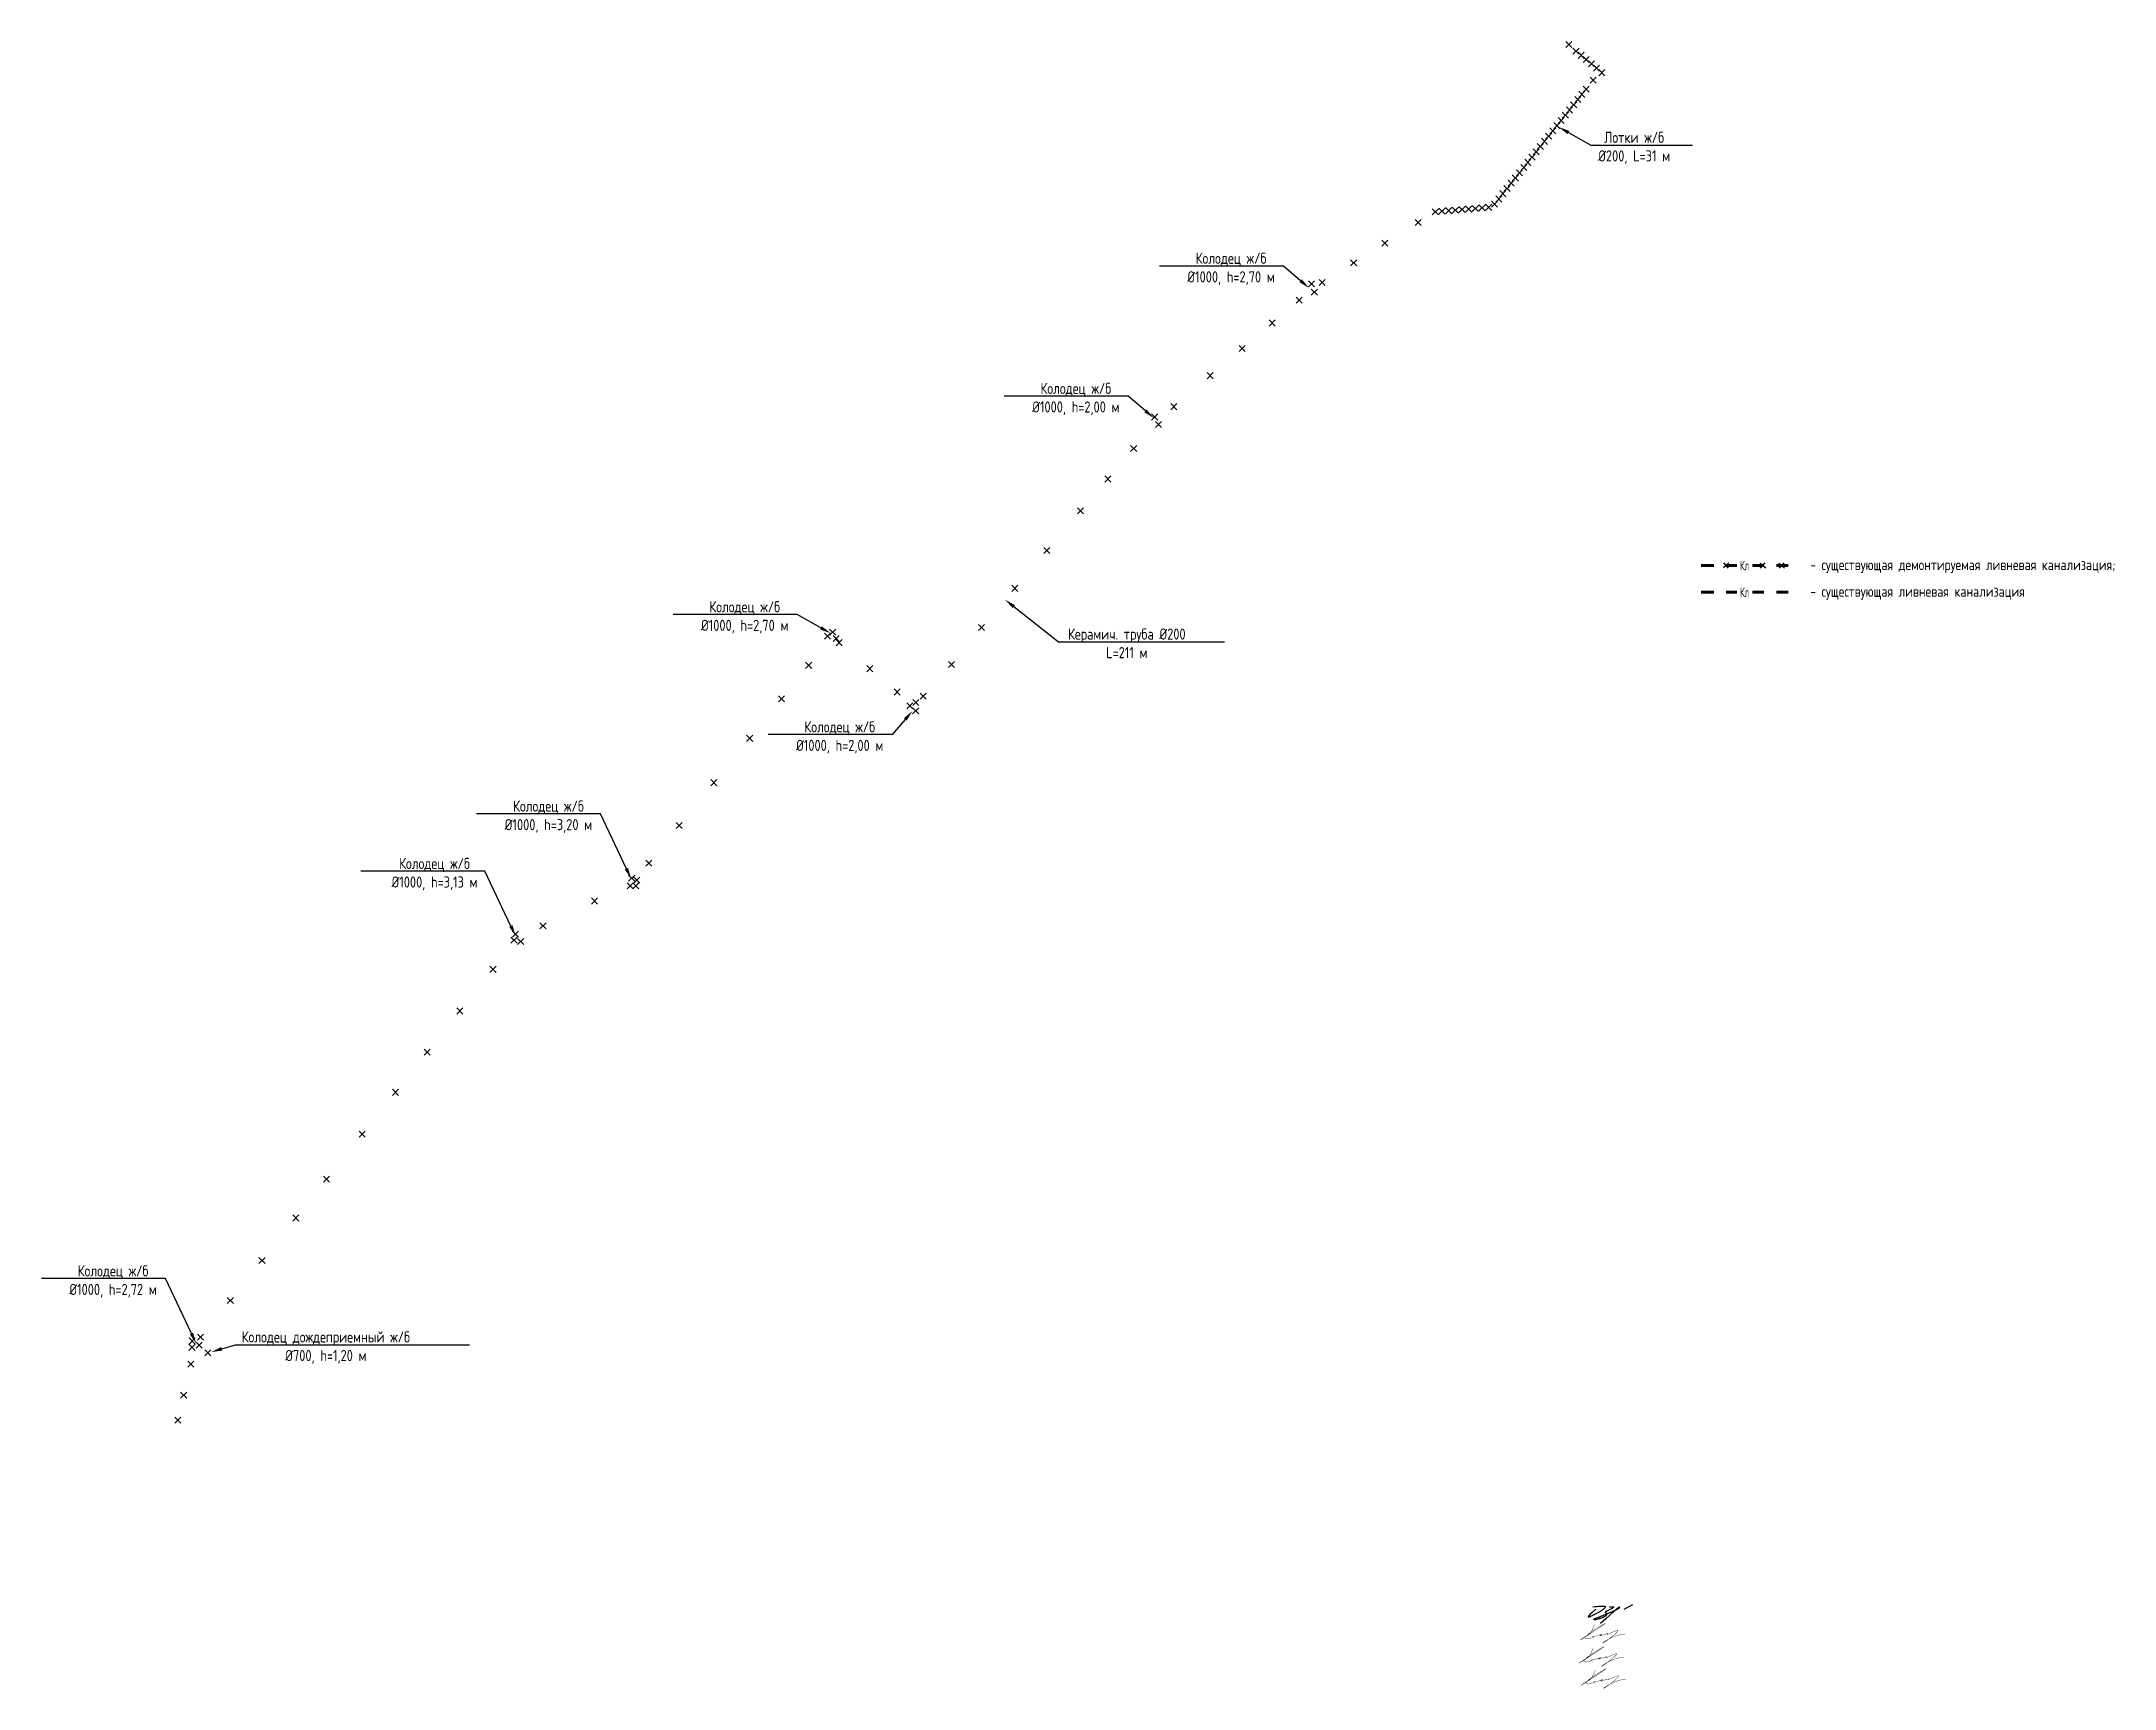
# Model space of a CAD drawing. Header units: millimetres. Extents: x 42571988 to 44740435, y 22138004 to 23263817.
# Drawn here: x 42629889 to 42862688, y 22671020 to 22855985 of the extents above; entities that cross this region are included whole.
import ezdxf
from ezdxf import colors
from ezdxf.entities.mleader import LeaderData, LeaderLine
from ezdxf.math import Vec2, Vec3

# ---------------------------------------------------------------- set-up
doc = ezdxf.new("R2010")
doc.units = ezdxf.units.MM
doc.linetypes.add('Штриховая', pattern=[2822.222232818605, 1411.1111164093, -1411.111116409305])
for name, color, linetype, lineweight in [('Text blocks_Ном._пера__28', 7, 'Continuous', 13), ('ВК_Текст', 7, 'Continuous', 25), ('подпись', 7, 'Continuous', 25), ('Труба К2', 7, 'Continuous', 60)]:
    doc.layers.add(name, color=color, linetype=linetype, lineweight=lineweight)
doc.layers.add('Выноски', color=7, linetype='Continuous')
doc.styles.add('GOST 2.304', font='GOST_0.TTF')
doc.styles.add('GOST_100', font='cs_gost2304.shx', dxfattribs={"width": 0.7, "height": 300})

msp = doc.modelspace()

# ---------------------------------------------------------------- texts
at = {"layer": 'Text blocks_Ном._пера__28', "style": 'GOST 2.304'}
for s, p in [('- существующая демонтируемая ливневая канализация;', (42828516.02556157, 22796612.66715407)), ('- существующая ливневая канализация', (42828516.02556157, 22793617.78533503))]:
    msp.add_text(s, height=1200, dxfattribs=at).set_placement(p)

# ---------------------------------------------------------------- blocks, each defined once
blk = doc.blocks.new('Косов')
at = {"layer": 'подпись', "color": 5, "lineweight": 30, "const_width": 0.07513148009015776}
blk.add_lwpolyline([(0, 0), (-0.07328898886044044, -0.1937150149605031), (-0.1397563794203052, -0.3641328199355485), (-0.2004995418305953, -0.5143439100787646), (-0.2566158462445856, -0.6474387805438937), (-0.3092026628130498, -0.7665079264847918), (-0.3593573616903996, -0.8746418430550875), (-0.4081773130269539, -0.9749310254086367), (-0.4567598869757603, -1.070465968698954), (-0.506434094245833, -1.16395799083557), (-0.5594555077707355, -1.256601700749684), (-0.6183113410436363, -1.349212530128284), (-0.6854888075556573, -1.442605910658244), (-0.7634751207976933, -1.537597274026666), (-0.8547574942615483, -1.63500205192031), (-0.961823141439254, -1.735635676026163), (-1.087159275821705, -1.840313578031214), (-1.232196190668674, -1.949572188416596), (-1.394136498312946, -2.06283193284105), (-1.569125890850955, -2.179234235757235), (-1.753310060384592, -2.297920521618266), (-1.942834699013019, -2.418032214876803), (-2.133845498833807, -2.538710739985959), (-2.322488151948392, -2.659097521398508), (-2.504908350455707, -2.778333983567336), (-2.674847880744665, -2.893545159917949), (-2.816432906361342, -2.993790519765867), (-2.91138568514566, -3.066113141399114), (-2.941428474932991, -3.097556103105944), (-2.888283533561207, -3.075162483174381), (-2.733673118867273, -2.98597535989245), (-2.459319488689516, -2.817037811548403), (-2.046944900863537, -2.555392916430264), (-1.490260853404379, -2.19603471256903), (-0.8309358050285027, -1.765761076967124), (-0.1226274546318109, -1.29932084636971), (0.5810064988913837, -0.8314628575220695), (1.226308356647905, -0.3969359471695952), (1.75962041974276, -0.03048895205745339), (2.127284989280724, 0.2331292910689626), (2.275644366369534, 0.3591699454646005), (2.169348876885579, 0.3239603392578374), (1.846280945803073, 0.14813246007202), (1.362631022866253, -0.1366055395955073), (0.7745895578216277, -0.4985455072475133), (0.1383470004134324, -0.9059792903869948), (-0.4899061996122782, -1.327198736516607), (-1.053979592510814, -1.730495693139119), (-1.497682728534755, -2.084162007757413), (-1.778595489148529, -2.363301329384626), (-1.909379080644158, -2.570264513074903), (-1.916465040521189, -2.714214215392758), (-1.826284906282808, -2.804313092902703), (-1.665270215426744, -2.849723802169251), (-1.459852505455046, -2.859608999757029), (-1.236463313868398, -2.843131342230322), (-1.021534178167485, -2.80945348615387), (-0.8365743664082856, -2.76655938966951), (-0.683404068875916, -2.71771821722939), (-0.5589212064107869, -2.665020434862754), (-0.4600236998535365, -2.610556508599416), (-0.3836094700441208, -2.556416904468506), (-0.3265764378231779, -2.504692088499723), (-0.2858225240324828, -2.457472526722427), (-0.2582456495113092, -2.416848685166201), (-0.2409497057733461, -2.384538506196805), (-0.2318624670194822, -2.360769837525936), (-0.2291176781220656, -2.345398003201581), (-0.2308490839552633, -2.338278327271723), (-0.2351904293911957, -2.339266133784463), (-0.2402754593051668, -2.348216746787671), (-0.2442379185692971, -2.364985490329559), (-0.2452115520557072, -2.389427688457886), (-0.2418676145284735, -2.420898252668849), (-0.2350274003013055, -2.456750444249906), (-0.2260497135798687, -2.493837111936728), (-0.2162933585684641, -2.529011104464871), (-0.2071171394713929, -2.559125270569893), (-0.1998798604931835, -2.581032458987465), (-0.1959403258383645, -2.59158551845303), (-0.1966573397105549, -2.587637297702145), (-0.2029241089587686, -2.567317067644581), (-0.2137714510074602, -2.533859787885831), (-0.2277645859251152, -2.491776840205716), (-0.2434687337783998, -2.445579606383944), (-0.2594491146376185, -2.399779468200109), (-0.2742709485696651, -2.35888780743403), (-0.2864994556423426, -2.327416005865416), (-0.2946998559259555, -2.309875445273974), (-0.2969990816911832, -2.309120716355551), (-0.2897709140379447, -2.321379245470894), (-0.2689508462667618, -2.341221667896889), (-0.230474371680657, -2.363218618910537), (-0.170276983580834, -2.381940733788497), (-0.08429417527122496, -2.391958647807883), (0.03153855994764854, -2.387842996245467), (0.1812857287720817, -2.364164414378251), (0.3660650047072522, -2.317628573146862), (0.5752067284893201, -2.253481286147348), (0.7950944076617361, -2.179103402639726), (1.012111549766132, -2.101875771883556), (1.21264166234937, -2.029179243138856), (1.383068252950125, -1.968394665665528), (1.509774829115486, -1.926902888723248), (1.579144898385721, -1.912084761572032), (1.583010662750439, -1.928610911074429), (1.534999101974563, -1.970311074503684), (1.454185890268946, -2.028304766736028), (1.359646701844667, -2.093711502647466), (1.270457210912127, -2.157650797114229), (1.205693091681951, -2.211242165012209), (1.184430018363628, -2.24560512121775), (1.225743665168466, -2.251859180606857), (1.342211195730442, -2.224131152077007), (1.520415731369667, -2.168577020612133), (1.740441882831419, -2.094360065217074), (1.982374260862116, -2.010643564897123), (2.226297476203854, -1.926590798657458), (2.452296139603732, -1.851365045503144), (2.640454861804301, -1.794129584439474), (2.770858253551296, -1.764047694471515), (2.830399574328794, -1.767019887128185), (2.833206678580609, -1.795895604034172), (2.800216069490489, -1.840261519337673), (2.752364250240362, -1.889704307187117), (2.71058772401534, -1.933810641730702), (2.695822993998718, -1.962167197116855), (2.729006563373787, -1.964360647494004), (2.831074935323613, -1.929977667010348), (3.015668041441813, -1.852548153736848), (3.267239526957837, -1.74137490143471), (3.562946465513505, -1.609703927787791), (3.879945930748363, -1.470781250479604), (4.195394996301729, -1.337852887194117), (4.486450735814742, -1.224164855614958), (4.730270222926492, -1.142963173425983), (4.904010531278118, -1.107493858310818), (4.990464882817378, -1.127502892461166), (4.994971092719879, -1.198736116099781), (4.928503124469444, -1.313439333957149), (4.802034941550573, -1.463858350763871), (4.62654050744527, -1.642238971250549), (4.412993785638037, -1.840827000147783), (4.172368739612693, -2.051868242186174), (3.915639332853516, -2.267608502096323), (3.65274303159913, -2.481060775397168), (3.38947131310988, -2.688306820762477), (3.130579157403645, -2.886195587654242), (2.880821544496484, -3.071576025534455), (2.644953454405822, -3.241297083865334), (2.4277298671484, -3.392207712108757), (2.233905762739596, -3.521156859727057), (2.06823612119706, -3.624993476182112), (1.935649452800817, -3.700824862479521), (1.841768388879245, -3.746791725798175), (1.792389091022187, -3.761293124860572), (1.79330772082335, -3.742728118389095), (1.850320439871666, -3.68949576510613), (1.969223409760616, -3.599995123734175), (2.155812792080724, -3.472625252995613), (2.415884748423196, -3.305785211612829), (2.752626198529015, -3.100845159682081), (3.158787094745776, -2.871059662794551), (3.624508147569486, -2.632654387915295), (4.139930067496607, -2.401855002009484), (4.695193565022691, -2.194887172042286), (5.280439350646247, -2.02797656497853), (5.885808134861236, -1.917348847783387), (6.50144062816571, -1.879229687421912)], dxfattribs=at)
blk = doc.blocks.new('Драничников')
at = {"layer": 'подпись', "color": 5, "lineweight": 30}
for points in [[(1.856487378461338, 1.954604087917232), (0.9443946431343875, 1.144106291818275), (0.3477724536323876, 0.5765809232253787), (0.01854924306553585, 0.216034698386693), (-0.09134655545642545, 0.0264743335503681), (-0.02998650882352649, -0.02809345503533223), (0.1545578160740888, 0.01633804887757151), (0.4142148523466176, 0.1237755615372862), (0.700913033103916, 0.2582257991919619), (0.974858494128398, 0.389834351016475), (1.22936818189396, 0.513302297891812), (1.466036745546944, 0.6294695936257995), (1.686458834233576, 0.7391761920262638), (1.892229097100312, 0.8432620469010885), (2.084942183293379, 0.9425671120578727), (2.266192741959344, 1.037931341304443), (2.437575422244208, 1.130194688448626), (2.600457517376867, 1.220055009849432), (2.755296896913933, 1.307641772071349), (2.902324074494459, 1.392942344229994), (3.041769563757157, 1.475944095441037), (3.173863878341308, 1.556634394820094), (3.298837531886079, 1.635000611482894), (3.416921038029955, 1.711030114545053), (3.528344910412102, 1.784710273122357), (3.633220458700748, 1.85597556450233), (3.731182176680591, 1.924548898659907), (3.821745354165728, 1.990100293742103), (3.904425280969804, 2.052299767895875), (3.978737246906803, 2.110817339268351), (4.044196541790825, 2.165323026006149), (4.100318455435854, 2.21548684625634), (4.146618277655421, 2.260978818165938), (4.182906808328426, 2.30161237304759), (4.210176887591729, 2.337774594877317), (4.229716865646424, 2.36999598079683), (4.242815092694059, 2.398807027947953), (4.250759918935955, 2.424738233472397), (4.254839694573775, 2.448320094511985), (4.256342769808839, 2.470083108208257), (4.256557494842355, 2.490557771703209), (4.256446974604387, 2.510157746458503), (4.255673332939637, 2.52882935121562), (4.253573448419957, 2.546402069036333), (4.249484199618905, 2.562705382982074), (4.242742465109131, 2.577568776114504), (4.232685123463284, 2.590821731495225), (4.218649053254353, 2.602293732185672), (4.199971133054987, 2.611814261247559), (4.175789305009857, 2.619285429327306), (4.144445765551154, 2.624899857410867), (4.104083774682408, 2.628922794069183), (4.052846592407832, 2.631619487873138), (3.988877478731069, 2.633255187393559), (3.910319693655879, 2.634095141201385), (3.815316497186359, 2.634404597867331), (3.702011149326154, 2.634448805962506), (3.566908052837789, 2.634126718412176), (3.399956181517496, 2.631872105559751), (3.189465651920159, 2.625752442103021), (2.923746580600778, 2.613835202739949), (2.591109084114009, 2.59418786216844), (2.17986327901508, 2.564877895086454), (1.678319281858307, 2.523972776191727), (1.07478720919903, 2.469539980182219)], [(5.304213564505403, 2.566545171817666), (5.525989789249252, 2.566507279164739), (5.707012465710477, 2.566242030593799), (5.851999229185139, 2.565522070187114), (5.965667714969754, 2.56412004202673), (6.052735558360496, 2.561808590194858), (6.117920394653879, 2.558360358773427), (6.165939859146079, 2.553547991844653), (6.201511587133609, 2.547144133490519), (6.228727985138221, 2.53896879360957), (6.24918054458567, 2.529031445364922), (6.26383552812672, 2.517388927735908), (6.273659198412361, 2.504098079702317), (6.279617818093811, 2.489215740243424), (6.282677649822176, 2.472798748338732), (6.283804956248332, 2.454903942967746), (6.283966000023725, 2.435588163109799), (6.283261828222408, 2.414671418663431), (6.278332625613416, 2.391026403202318), (6.26495336138953, 2.363288981219), (6.238899004743075, 2.33009501720619), (6.195944524866036, 2.290080375656601), (6.13186489095142, 2.241880921062716), (6.042435072191438, 2.184132517917192), (5.923430037778417, 2.11547103071274), (5.772778322682825, 2.035290177001627), (5.597022724986346, 1.946015086574505), (5.40485960854835, 1.85082874228226), (5.204985337228436, 1.752914126975099), (5.006096274885749, 1.655454223503966), (4.81688878538057, 1.561632014718953), (4.646059232571361, 1.474630483471003), (4.50230398031897, 1.397632612610266), (4.392159511261866, 1.333022481553826), (4.313522783159442, 1.279988555983721), (4.262130872551779, 1.236920398147845), (4.233720855978277, 1.202207570294661), (4.224029809977878, 1.17423963467246), (4.228794811090438, 1.151406153529251), (4.243752935855241, 1.132096689113666), (4.2646412608118, 1.1147008036736), (4.287841037600515, 1.097772260953604), (4.312310218264088, 1.080521630683165), (4.337650929946108, 1.062323684088312), (4.363465299790619, 1.042553192394621), (4.389355454940983, 1.020584926828008), (4.414923522540903, 0.9957936586141045), (4.439771629734309, 0.9675541589788281), (4.463501903664564, 0.9352411991479244), (4.485609108958897, 0.8983937518434573), (4.50515856017671, 0.8572075957724223), (4.5211082093615, 0.81204271113819), (4.532416008555742, 0.7632590781441877), (4.538039909802592, 0.7112166769936721), (4.536937865144864, 0.6562754878900705), (4.528067826625829, 0.5987954910364692), (4.510387746288529, 0.5391366666364092), (4.482947150086829, 0.4776558371721649), (4.445161859621066, 0.4146971942416258), (4.396539270402286, 0.3506017717214718), (4.336586777941534, 0.2857106034887238), (4.264811777750197, 0.2203647234203459), (4.180721665339775, 0.1549051653927904), (4.083823836221086, 0.08967296328324892), (3.973625685905517, 0.02500915096851486), (3.850127214393183, -0.03873892223265329), (3.715298839638763, -0.1011986452323299), (3.571603584086688, -0.1619910915006813), (3.42150447018048, -0.220737334508101), (3.267464520363887, -0.2770584477246416), (3.111946757081114, -0.3305755046202989), (2.957414202775794, -0.3809095786655234), (2.806329879892132, -0.4276817433304245), (2.660825250159974, -0.470582541948886), (2.521705532455371, -0.509580397310117), (2.389444384940703, -0.5447132020672143), (2.264515465778231, -0.5760188488730478), (2.14739243312988, -0.6035352303804871), (2.038548945158595, -0.6273002392427998), (1.938458660025958, -0.6473517681127419), (1.847595235894914, -0.6637277096434104), (1.76627444487292, -0.6764975336984662), (1.694180514852519, -0.6858570189852458), (1.630839787671107, -0.6920335214214219), (1.575778605166306, -0.6952543969249518), (1.52852330917608, -0.6957470014137357), (1.488600241537824, -0.6937386908056169), (1.455535744089389, -0.6894568210186094), (1.428856158668509, -0.6831287479704429), (1.408122562044696, -0.6749565658105325), (1.393034970715689, -0.6650413216135007), (1.383328136109867, -0.6534588006851436), (1.378736809656857, -0.6402847883314848), (1.378995742785492, -0.6255950698584911), (1.383839686925171, -0.6094654305723566), (1.393003393504841, -0.5919716557787069), (1.406221613953676, -0.5731895307836226), (1.424056422623948, -0.5529169614379157), (1.45037918556261, -0.529840335771496), (1.489888591739145, -0.5023681623591187), (1.547283330123378, -0.4689089497754821), (1.62726208968536, -0.4278712065953414), (1.734523559394802, -0.377663441393338), (1.873766428221643, -0.3166941627443975), (2.049689385135366, -0.2433718792230479), (2.26488491914472, -0.1568061134842651), (2.513520719411076, -0.05891044450368099), (2.787658275134618, 0.04770053466285162), (3.079359075515981, 0.1604122309597074), (3.38068460975478, 0.2766100513307492), (3.683696367051084, 0.3936794027205792), (3.980455836605529, 0.5090056920730603), (4.263024507617843, 0.6199743263326241), (4.5251090419722, 0.724501209585128), (4.766996792286704, 0.8226242344834986), (4.99062028386345, 0.914911790822714), (5.197912042004873, 1.00193226839724), (5.390804592012614, 1.084254057001999), (5.571230459189451, 1.16244554643157), (5.741122168837023, 1.237075126480875), (5.902412246257427, 1.308711186944436), (6.05675217957662, 1.377865278637728), (6.204669308215216, 1.444821596457928), (6.346409934417807, 1.509807496323162), (6.482220360428528, 1.573050334151048), (6.61234688849197, 1.634777465859713), (6.737035820852157, 1.695216247367), (6.856533459753791, 1.754594034590809), (6.971086107441351, 1.813138183448928), (7.08082638820008, 1.870975002784689), (7.185432214479761, 1.927826613142884), (7.284467820770828, 1.983314087993733), (7.377497441564174, 2.037058500807404), (7.464085311350459, 2.088680925054064), (7.543795664620461, 2.13780243420382), (7.616192735864956, 2.184044101726897), (7.68084075957438, 2.227027001093518), (7.737357651497859, 2.266441675637566), (7.785576052418378, 2.302256548148193), (7.825382284376474, 2.334509511278725), (7.856662669413595, 2.363238457681689), (7.879303529570734, 2.388481280010183), (7.893191186888771, 2.410275870917417), (7.898211963409153, 2.42866012305609), (7.894252181172305, 2.443671929079471), (7.881291314991586, 2.455199189888845), (7.85968145076788, 2.462529839380466), (7.829867827173189, 2.464801819698891), (7.792295682880308, 2.461153072988736), (7.747410256561921, 2.450721541394671), (7.695656786890481, 2.432645167061423), (7.637480512538446, 2.406061892133607), (7.573326672178382, 2.370109658755837), (7.496093551097147, 2.317453080854989), (7.368491621038743, 2.214863459486196), (7.145684400361802, 2.022638767487081), (6.782835407424159, 1.701076977695152), (6.235108160584218, 1.210476062947862), (5.457666178200952, 0.5111339960826058), (4.405672978632197, -0.4366512500631075), (3.034292080235446, -1.672581702652224)], [(8.980710327489533, 1.965112983677784), (11.17302765845113, 3.080672687485674)]]:
    blk.add_lwpolyline(points, dxfattribs=at)

# ---------------------------------------------------------------- linework, layer by layer
for p, q in [((42801054.87343566, 22855984.96604862), (42801740.07145297, 22855299.76803131)), ((42801054.87343566, 22855299.76803132), (42801740.07145297, 22855984.96604862)), ((42801869.21944492, 22855249.07703639, 4734), (42802554.41746222, 22854563.87901908, 4734)), ((42801869.21944492, 22854563.87901909, 4734), (42802554.41746222, 22855249.07703639, 4734)), ((42802450.36871277, 22854771.07127594, 4734), (42803135.56673007, 22854085.87325863, 4734)), ((42802450.36871277, 22854085.87325864, 4734), (42803135.56673007, 22854771.07127594, 4734)), ((42803022.77202889, 22854290.21499671, 4747), (42803707.97004619, 22853605.0169794, 4747)), ((42803022.77202889, 22853605.0169794, 4747), (42803707.97004619, 22854290.21499671, 4747)), ((42803599.23715894, 22853806.54669247, 4747), (42804284.43517625, 22853121.34867515, 4747)), ((42803599.23715894, 22853121.34867516, 4747), (42804284.43517625, 22853806.54669247, 4747)), ((42803786.48999578, 22851976.0383928, 4789), (42804471.68801308, 22851290.84037548, 4789)), ((42803786.48999578, 22851290.84037549, 4789), (42804471.68801308, 22851976.0383928, 4789)), ((42804178.51431401, 22853321.00370488, 4771), (42804863.71233132, 22852635.80568756, 4771)), ((42804178.51431401, 22852635.80568757, 4771), (42804863.71233132, 22853321.00370488, 4771)), ((42804760.70218428, 22852820.07571032, 4771), (42805445.90020159, 22852134.877693, 4771)), ((42804760.70218428, 22852134.87769301, 4771), (42805445.90020159, 22852820.07571032, 4771)), ((42802069.85200772, 22849803.77929026, 4754), (42802755.05002503, 22849118.58127294, 4754)), ((42802069.85200772, 22849118.58127295, 4754), (42802755.05002503, 22849803.77929026, 4754)), ((42802534.77347846, 22850387.43070648, 4784), (42803219.97149576, 22849702.23268917, 4784)), ((42802534.77347846, 22849702.23268918, 4784), (42803219.97149576, 22850387.43070648, 4784)), ((42803004.6941048, 22850977.3310672, 4789), (42803689.8921221, 22850292.13304989, 4789)), ((42803004.6941048, 22850292.1330499, 4789), (42803689.8921221, 22850977.3310672, 4789)), ((42800205.16696917, 22847460.42510306, 4730), (42800890.36498648, 22846775.22708575, 4730)), ((42800205.16696917, 22846775.22708575, 4730), (42800890.36498648, 22847460.42510306, 4730)), ((42800670.0884399, 22848044.07651928, 4760), (42801355.28645721, 22847358.87850197, 4760)), ((42800670.0884399, 22847358.87850198, 4760), (42801355.28645721, 22848044.07651928, 4760)), ((42801140.00906625, 22848633.97688001, 4765), (42801825.20708355, 22847948.77886269, 4765)), ((42801140.00906625, 22847948.7788627, 4765), (42801825.20708355, 22848633.97688001, 4765)), ((42801604.93053699, 22849218.87808513, 4754), (42802290.12855429, 22848533.68006782, 4754)), ((42801604.93053699, 22848533.68006783, 4754), (42802290.12855429, 22849218.87808513, 4754)), ((42798333.52997986, 22845111.21253038, 4735), (42799018.72799717, 22844426.01451307, 4735)), ((42798333.52997986, 22844426.01451308, 4735), (42799018.72799717, 22845111.21253038, 4735)), ((42798798.45145059, 22845694.86394661, 4765), (42799483.6494679, 22845009.66592929, 4765)), ((42798798.45145059, 22845009.6659293, 4765), (42799483.6494679, 22845694.86394661, 4765)), ((42799268.37207694, 22846284.76430733, 4770), (42799953.57009424, 22845599.56629001, 4770)), ((42799268.37207694, 22845599.56629002, 4770), (42799953.57009424, 22846284.76430733, 4770)), ((42799740.24549843, 22846875.52389793, 4730), (42800425.44351574, 22846190.32588062, 4730)), ((42799740.24549843, 22846190.32588063, 4730), (42800425.44351574, 22846875.52389793, 4730)), ((42796463.45522664, 22842757.28721205, 4734), (42797148.65324395, 22842072.08919473, 4734)), ((42796463.45522664, 22842072.08919474, 4734), (42797148.65324395, 22842757.28721205, 4734)), ((42796928.37669738, 22843340.93862827, 4764), (42797613.57471468, 22842655.74061096, 4764)), ((42796928.37669738, 22842655.74061096, 4764), (42797613.57471468, 22843340.93862827, 4764)), ((42797398.29732372, 22843930.83898899, 4769), (42798083.49534103, 22843245.64097168, 4769)), ((42797398.29732372, 22843245.64097169, 4769), (42798083.49534103, 22843930.83898899, 4769)), ((42797868.60850912, 22844526.31132526, 4735), (42798553.80652643, 22843841.11330794, 4735)), ((42797868.60850912, 22843841.11330795, 4735), (42798553.80652643, 22844526.31132526, 4735)), ((42794591.0631565, 22840411.22514888, 4717), (42795276.26117381, 22839726.02713156, 4717)), ((42794591.0631565, 22839726.02713157, 4717), (42795276.26117381, 22840411.22514888, 4717)), ((42795055.98462723, 22840994.8765651, 4747), (42795741.18264454, 22840309.67854778, 4747)), ((42795055.98462723, 22840309.67854779, 4747), (42795741.18264454, 22840994.8765651, 4747)), ((42795525.90525357, 22841584.77692582, 4752), (42796211.10327088, 22840899.57890851, 4752)), ((42795525.90525357, 22840899.57890851, 4752), (42796211.10327088, 22841584.77692582, 4752)), ((42795998.53375591, 22842172.38600692, 4734), (42796683.73177321, 22841487.18798961, 4734)), ((42795998.53375591, 22841487.18798961, 4734), (42796683.73177321, 22842172.38600692, 4734)), ((42791308.46831519, 22837641.0552539, 4723), (42791993.6663325, 22836955.85723658, 4723)), ((42791308.46831519, 22836955.85723659, 4723), (42791993.6663325, 22837641.0552539, 4723)), ((42792059.27899678, 22837702.91980444, 4761), (42792744.47701409, 22837017.72178712, 4761)), ((42792059.27899678, 22837017.72178713, 4761), (42792744.47701409, 22837702.91980444, 4761)), ((42792726.88786266, 22838058.00180104, 4712), (42793412.08587997, 22837372.80378373, 4712)), ((42792726.88786266, 22837372.80378374, 4712), (42793412.08587997, 22838058.00180104, 4712)), ((42793191.80933339, 22838641.65321727, 4742), (42793877.0073507, 22837956.45519995, 4742)), ((42793191.80933339, 22837956.45519996, 4742), (42793877.0073507, 22838641.65321727, 4742)), ((42793661.72995973, 22839231.55357799, 4747), (42794346.92797704, 22838546.35556068, 4747)), ((42793661.72995973, 22838546.35556068, 4747), (42794346.92797704, 22839231.55357799, 4747)), ((42794126.14168576, 22839826.32394375, 4717), (42794811.33970307, 22839141.12592643, 4717)), ((42794126.14168576, 22839141.12592644, 4717), (42794811.33970307, 22839826.32394375, 4717)), ((42784149.14681365, 22836004.52182947, -20000), (42784834.34483095, 22835319.32381216, -20000)), ((42784149.14681365, 22835319.32381217, -20000), (42784834.34483095, 22836004.52182947, -20000)), ((42786069.04103068, 22837205.29542602, -20000), (42786754.23904799, 22836520.09740871, -20000)), ((42786069.04103068, 22836520.09740872, -20000), (42786754.23904799, 22837205.29542602, -20000)), ((42786817.66435083, 22837266.11858396, 4728), (42787502.86236814, 22836580.92056665, 4728)), ((42786817.66435083, 22836580.92056666, 4728), (42787502.86236814, 22837266.11858396, 4728)), ((42787568.24818275, 22837327.80657776), (42788253.44620006, 22836642.60856045)), ((42787568.24818275, 22836642.60856045), (42788253.44620006, 22837327.80657776)), ((42788313.66166395, 22837389.84768505, 4738), (42788998.85968126, 22836704.64966774, 4738)), ((42788313.66166395, 22836704.64966775, 4738), (42788998.85968126, 22837389.84768505, 4738)), ((42789064.47234552, 22837455.4616023, 4734), (42789749.67036283, 22836770.26358498, 4734)), ((42789064.47234552, 22836770.26358499, 4734), (42789749.67036283, 22837455.4616023, 4734)), ((42789812.47100208, 22837517.32615282, 4751), (42790497.66901939, 22836832.12813551, 4751)), ((42789812.47100208, 22836832.12813551, 4751), (42790497.66901939, 22837517.32615282, 4751)), ((42790563.28168366, 22837579.19070335, 4723), (42791248.47970097, 22836893.99268604, 4723)), ((42790563.28168366, 22836893.99268605, 4723), (42791248.47970097, 22837579.19070335, 4723)), ((42780407.94486619, 22833664.63430963, -20000), (42781093.14288349, 22832979.43629232, -20000)), ((42780407.94486619, 22832979.43629233, -20000), (42781093.14288349, 22833664.63430963, -20000)), ((42776904.75352252, 22831473.60751667, -20000), (42777589.95153983, 22830788.40949936, -20000)), ((42776904.75352252, 22830788.40949937, -20000), (42777589.95153983, 22831473.60751667, -20000)), ((42772172.3862372, 22829100.93494401, 5172), (42772857.58425451, 22828415.7369267, 5172)), ((42772172.3862372, 22828415.73692671, 5172), (42772857.58425451, 22829100.93494401, 5172)), ((42773371.94919251, 22829264.05965533, -20000), (42774057.14720982, 22828578.86163802, -20000)), ((42773371.94919251, 22828578.86163803, -20000), (42774057.14720982, 22829264.05965533, -20000)), ((42770770.16511931, 22827271.90878591, -20000), (42771455.36313662, 22826586.7107686, -20000)), ((42770770.16511931, 22826586.7107686, -20000), (42771455.36313662, 22827271.90878591, -20000)), ((42772487.91698101, 22828162.39798876, 5172), (42773173.11499832, 22827477.19997144, 5172)), ((42772487.91698101, 22827477.19997145, 5172), (42773173.11499832, 22828162.39798876, 5172)), ((42767751.00197979, 22824706.19851616, -20000), (42768436.1999971, 22824021.00049885, -20000)), ((42767751.00197979, 22824021.00049885, -20000), (42768436.1999971, 22824706.19851616, -20000)), ((42764379.9730118, 22821841.46970122, -20000), (42765065.17102911, 22821156.27168391, -20000)), ((42764379.9730118, 22821156.27168392, -20000), (42765065.17102911, 22821841.46970122, -20000)), ((42760793.46489049, 22818793.62488656, -20000), (42761478.66290779, 22818108.42686925, -20000)), ((42760793.46489049, 22818108.42686926, -20000), (42761478.66290779, 22818793.62488656, -20000)), ((42756700.89753056, 22815315.72666784, -20000), (42757386.09554787, 22814630.52865052, -20000)), ((42756700.89753056, 22814630.52865053, -20000), (42757386.09554787, 22815315.72666784, -20000)), ((42754557.45411104, 22814149.70480185, 6189), (42755242.65212835, 22813464.50678453, 6189)), ((42754557.45411104, 22813464.50678454, 6189), (42755242.65212835, 22814149.70480185, 6189)), ((42754983.48034898, 22813319.45195168, -20000), (42755668.67836629, 22812634.25393436, -20000)), ((42754983.48034898, 22812634.25393437, -20000), (42755668.67836629, 22813319.45195168, -20000)), ((42752197.95812044, 22810619.06598416, -20000), (42752883.15613774, 22809933.86796685, -20000)), ((42752197.95812044, 22809933.86796686, -20000), (42752883.15613774, 22810619.06598416, -20000)), ((42749283.05552717, 22807190.64680499, -20000), (42749968.25354448, 22806505.44878768, -20000)), ((42749283.05552717, 22806505.44878769, -20000), (42749968.25354448, 22807190.64680499, -20000)), ((42746237.11549363, 22803608.10540079, -20000), (42746922.31351094, 22802922.90738347, -20000)), ((42746237.11549363, 22802922.90738348, -20000), (42746922.31351094, 22803608.10540079, -20000)), ((42742446.90594573, 22799150.17698248, -20000), (42743132.10396303, 22798464.97896516, -20000)), ((42742446.90594573, 22798464.97896517, -20000), (42743132.10396303, 22799150.17698248, -20000)), ((42825005.5752902, 22797397.18616622, 72631.98761524403), (42825620.94545673, 22796863.16688393, -72639.16110282576)), ((42825046.25073233, 22796822.4914418, 72631.98761524403), (42825580.27001461, 22797437.86160834, -72639.16110282576)), ((42738847.47033215, 22794916.63102444, -20000), (42739532.66834945, 22794231.43300712, -20000)), ((42738847.47033215, 22794231.43300713, -20000), (42739532.66834945, 22794916.63102444, -20000)), ((42717823.01855924, 22789531.76925751, -20000), (42718508.21657655, 22788846.5712402, -20000)), ((42717823.01855924, 22788846.57124021, -20000), (42718508.21657655, 22789531.76925751, -20000)), ((42718393.95894141, 22790001.59189884, -20000), (42719079.15695871, 22789316.39388152, -20000)), ((42718393.95894141, 22789316.39388153, -20000), (42719079.15695871, 22790001.59189884, -20000)), ((42718798.73845612, 22789292.8985661, -20000), (42719483.93647343, 22788607.70054878, -20000)), ((42718798.73845612, 22788607.70054879, -20000), (42719483.93647343, 22789292.8985661, -20000)), ((42719133.00670592, 22788815.18276998, -20000), (42719818.20472323, 22788129.98475266, -20000)), ((42719133.00670592, 22788129.98475267, -20000), (42719818.20472323, 22788815.18276998, -20000)), ((42735111.71864828, 22790522.75427836, -20000), (42735796.91666558, 22789837.55626105, -20000)), ((42735111.71864828, 22789837.55626106, -20000), (42735796.91666558, 22790522.75427836, -20000)), ((42715699.62302015, 22786264.02357611, -20000), (42716384.82103746, 22785578.8255588, -20000)), ((42715699.62302015, 22785578.82555881, -20000), (42716384.82103746, 22786264.02357611, -20000)), ((42722557.69202682, 22785893.50830492, -20000), (42723242.89004412, 22785208.31028761, -20000)), ((42722557.69202682, 22785208.31028762, -20000), (42723242.89004412, 22785893.50830492, -20000)), ((42731728.93864304, 22786348.3106558, -20000), (42732414.13666034, 22785663.11263849, -20000)), ((42731728.93864304, 22785663.1126385, -20000), (42732414.13666034, 22786348.3106558, -20000)), ((42712661.65752462, 22782507.96875785, -20000), (42713346.85554193, 22781822.77074054, -20000)), ((42712661.65752462, 22781822.77074055, -20000), (42713346.85554193, 22782507.96875785, -20000)), ((42725632.86727367, 22783270.00858088, -20000), (42726318.06529097, 22782584.81056357, -20000)), ((42725632.86727367, 22782584.81056358, -20000), (42726318.06529097, 22783270.00858088, -20000)), ((42727739.31697885, 22782096.00515746, 6816), (42728424.51499616, 22781410.80714015, 6816)), ((42727739.31697885, 22781410.80714016, 6816), (42728424.51499616, 22782096.00515746, 6816)), ((42728555.83938118, 22782811.92981802, -20000), (42729241.03739849, 22782126.73180071, -20000)), ((42728555.83938118, 22782126.73180072, -20000), (42729241.03739849, 22782811.92981802, -20000)), ((42727059.35299493, 22781713.13136293, 6816), (42727744.55101224, 22781027.93334562, 6816)), ((42727059.35299493, 22781027.93334563, 6816), (42727744.55101224, 22781713.13136293, 6816)), ((42727716.82459757, 22781159.80633296, 6816), (42728402.02261488, 22780474.60831565, 6816)), ((42727716.82459757, 22780474.60831565, 6816), (42728402.02261488, 22781159.80633296, 6816)), ((42709075.81750014, 22778074.53733103, -20000), (42709761.01551744, 22777389.33931372, -20000)), ((42709075.81750014, 22777389.33931373, -20000), (42709761.01551744, 22778074.53733103, -20000)), ((42705041.76545545, 22773086.94920936, -20000), (42705726.96347275, 22772401.75119205, -20000)), ((42705041.76545545, 22772401.75119206, -20000), (42705726.96347275, 22773086.94920936, -20000)), ((42701153.26755968, 22768279.3201304, -20000), (42701838.46557699, 22767594.12211309, -20000)), ((42701153.26755968, 22767594.1221131, -20000), (42701838.46557699, 22768279.3201304, -20000)), ((42697743.54713757, 22764063.63801049, -20000), (42698428.74515487, 22763378.43999317, -20000)), ((42697743.54713757, 22763378.43999318, -20000), (42698428.74515487, 22764063.63801049, -20000)), ((42695650.36527005, 22761497.96876955, 6205), (42696335.56328736, 22760812.77075223, 6205)), ((42695650.36527005, 22760812.77075224, 6205), (42696335.56328736, 22761497.96876955, 6205)), ((42695828.11839952, 22762355.52466398, 6205), (42696513.31641682, 22761670.32664667, 6205)), ((42695828.11839952, 22761670.32664668, 6205), (42696513.31641682, 22762355.52466398, 6205)), ((42696303.35276549, 22761500.1921611, 6205), (42696988.55078279, 22760814.99414379, 6205)), ((42696303.35276549, 22760814.9941438, 6205), (42696988.55078279, 22761500.1921611, 6205)), ((42696405.20745087, 22762133.51739345, 6205), (42697090.40546818, 22761448.31937613, 6205)), ((42696405.20745087, 22761448.31937614, 6205), (42697090.40546818, 22762133.51739345, 6205)), ((42691659.14093923, 22759798.81802101, -20000), (42692344.33895653, 22759113.62000369, -20000)), ((42691659.14093923, 22759113.6200037, -20000), (42692344.33895653, 22759798.81802101, -20000)), ((42685861.67645275, 22757006.55800234, -20000), (42686546.87447006, 22756321.35998503, -20000)), ((42685861.67645275, 22756321.35998503, -20000), (42686546.87447006, 22757006.55800234, -20000)), ((42682613.46104902, 22755393.27852934, 6072), (42683298.65906633, 22754708.08051203, 6072)), ((42682613.46104902, 22754708.08051204, 6072), (42683298.65906633, 22755393.27852934, 6072)), ((42682780.02482423, 22756074.23141895, 6072), (42683465.22284154, 22755389.03340164, 6072)), ((42682780.02482423, 22755389.03340165, 6072), (42683465.22284154, 22756074.23141895, 6072)), ((42683358.90962432, 22755261.39648946, 6072), (42684044.10764162, 22754576.19847215, 6072)), ((42683358.90962432, 22754576.19847216, 6072), (42684044.10764162, 22755261.39648946, 6072)), ((42680249.76507445, 22752127.36624712, -20000), (42680934.96309176, 22751442.16822981, -20000)), ((42680249.76507445, 22751442.16822981, -20000), (42680934.96309176, 22752127.36624712, -20000)), ((42676538.10271278, 22747447.92737854, -20000), (42677223.30073009, 22746762.72936122, -20000)), ((42676538.10271278, 22746762.72936123, -20000), (42677223.30073009, 22747447.92737854, -20000)), ((42672865.13905064, 22742817.27748403, -20000), (42673550.33706795, 22742132.07946672, -20000)), ((42672865.13905064, 22742132.07946672, -20000), (42673550.33706795, 22742817.27748403, -20000)), ((42669293.68273788, 22738314.60190127, -20000), (42669978.88075519, 22737629.40388396, -20000)), ((42669293.68273788, 22737629.40388397, -20000), (42669978.88075519, 22738314.60190127, -20000)), ((42665563.86296346, 22733612.27126757, -20000), (42666249.06098077, 22732927.07325026, -20000)), ((42665563.86296346, 22732927.07325027, -20000), (42666249.06098077, 22733612.27126757, -20000)), ((42661556.48876033, 22728560.01683822, -20000), (42662241.68677764, 22727874.8188209, -20000)), ((42661556.48876033, 22727874.81882091, -20000), (42662241.68677764, 22728560.01683822, -20000)), ((42658104.64689368, 22724208.14389692, -20000), (42658789.84491099, 22723522.9458796, -20000)), ((42658104.64689368, 22723522.94587961, -20000), (42658789.84491099, 22724208.14389692, -20000)), ((42654311.46102054, 22719425.92512783, -20000), (42654996.65903785, 22718740.72711051, -20000)), ((42654311.46102054, 22718740.72711052, -20000), (42654996.65903785, 22719425.92512783, -20000)), ((42650758.04220559, 22714945.99012869, -20000), (42651443.2402229, 22714260.79211138, -20000)), ((42650758.04220559, 22714260.79211139, -20000), (42651443.2402229, 22714945.99012869, -20000)), ((42646453.25723195, 22709683.45464546, -20000), (42647138.45524926, 22708998.25662814, -20000)), ((42646453.25723195, 22708998.25662815, -20000), (42647138.45524926, 22709683.45464546, -20000)), ((42646478.55135947, 22710391.10213024, -20000), (42647163.74937677, 22709705.90411293, -20000)), ((42646478.55135947, 22709705.90411294, -20000), (42647163.74937677, 22710391.10213024, -20000)), ((42647254.44106461, 22709926.49245234, -20000), (42647939.63908192, 22709241.29443502, -20000)), ((42647254.44106461, 22709241.29443503, -20000), (42647939.63908192, 22709926.49245234, -20000)), ((42647404.62438954, 22710815.9401907, -20000), (42648089.82240684, 22710130.74217338, -20000)), ((42647404.62438954, 22710130.74217339, -20000), (42648089.82240684, 22710815.9401907, -20000)), ((42646310.75127388, 22707798.0187762, -20000), (42646995.94929118, 22707112.82075889, -20000)), ((42646310.75127388, 22707112.82075889, -20000), (42646995.94929118, 22707798.0187762, -20000)), ((42648236.32797925, 22709065.67385716, -20000), (42648921.52599656, 22708380.47583985, -20000)), ((42648236.32797925, 22708380.47583986, -20000), (42648921.52599656, 22709065.67385716, -20000)), ((42645513.72994412, 22704304.43299972, -20000), (42646198.92796142, 22703619.23498241, -20000)), ((42645513.72994412, 22703619.23498242, -20000), (42646198.92796142, 22704304.43299972, -20000)), ((42644871.33204593, 22701496.18191085, -20000), (42645556.53006323, 22700810.98389353, -20000)), ((42644871.33204593, 22700810.98389354, -20000), (42645556.53006323, 22701496.18191085, -20000))]:
    msp.add_line(p, q)
at = {"layer": 'Труба К2', "linetype": 'Штриховая'}
for p, q in [((42816263.58817688, 22797130.21146137), (42826025.10341562, 22797130.21146137)), ((42816263.58817688, 22794135.32964233), (42826025.10341562, 22794135.32964233))]:
    msp.add_line(p, q, dxfattribs=at)

# ---------------------------------------------------------------- block references
at = {"color": 1, "xscale": 532.4000000000002, "yscale": 532.4000000000002, "zscale": 532.4000000000002}
for p in [(42804268.02343786, 22678134.0396433), (42804125.3566362, 22675520.74348259), (42804363.13463897, 22673049.5734815)]:
    msp.add_blockref('Косов', p, dxfattribs=at)
at = {"layer": 'подпись', "color": 1, "ltscale": 100, "xscale": 448.0000000000001, "yscale": 448.0000000000001, "zscale": 448.0000000000001}
msp.add_blockref('Драничников', (42803603.84507376, 22679060.35457286), dxfattribs=at)

msp.set_redraw_order([(e.dxf.handle, doc.entitydb.next_handle()) for e in msp.query("TEXT MTEXT ATTDEF DIMENSION ARC_DIMENSION")])  # texts and dimensions are drawn at this point

# ---------------------------------------------------------------- leaders
at = {"layer": 'Выноски', "color": 0, "lineweight": -2}
ml = msp.add_multileader_mtext('Standard', dxfattribs=at)
ml.set_content('{\\C0;Лотки ж/б\\P%%C200, L=31 м}', color=5, style='GOST 2.304')
ml.set_leader_properties(lineweight=-3)
ml.build(insert=Vec2(0, 0))
ml.multileader.update_dxf_attribs({"text_left_attachment_type": 6, "text_right_attachment_type": 6, "dogleg_length": 1, "arrow_head_size": 1250, "scale": 500})
ctx = ml.context
ctx.base_point, ctx.scale, ctx.char_height, ctx.arrow_head_size, ctx.landing_gap_size, ctx.plane_origin = Vec3(42803992.45145002, 22844341.98096988), 500, 1250, 1250, 900, Vec3(42794459.75560187, 22834811.49666231)
ctx.left_attachment, ctx.right_attachment, ctx.text_align_type = 6, 6, 1
notes = []
notes.append((ctx, [(0, (1, 1, 0), (42803892.60368435, 22844341.98096988), (1, 0), 99.84776566922665, [(1, [(42800273.35958362, 22846371.01881301)], 0, [])])]))
ctx.mtext.insert, ctx.mtext.alignment, ctx.mtext.flow_direction = Vec3(42808743.34430716, 22845841.98096988), 2, 5
ml = msp.add_multileader_mtext('Standard', dxfattribs=at)
ml.set_content('{\\C0;Колодец ж/б\\P%%C1000, h=2,70 м}', color=5, style='GOST 2.304')
ml.set_leader_properties(lineweight=-3)
ml.build(insert=Vec2(0, 0))
ml.multileader.update_dxf_attribs({"text_left_attachment_type": 6, "text_right_attachment_type": 6, "dogleg_length": 1, "arrow_head_size": 1250, "scale": 500})
ctx = ml.context
ctx.base_point, ctx.scale, ctx.char_height, ctx.arrow_head_size, ctx.landing_gap_size, ctx.plane_origin = Vec3(42757696.99061364, 22830760.99077721, -20000), 500, 1250, 1250, 900, Vec3(42748164.29476549, 22821230.50646965, -20000)
ctx.left_attachment, ctx.right_attachment, ctx.text_align_type = 6, 6, 1
notes.append((ctx, [(1, (1, 1, 0), (42769352.19552217, 22830760.99077721, -20000), (-1, 0), 99.84776566922665, [(1, [(42772239.16931674, 22828302.03498698, -20000)], 0, [])])]))
ctx.mtext.insert, ctx.mtext.alignment, ctx.mtext.flow_direction = Vec3(42763474.66918506, 22832260.99077721, -20000), 2, 5
ml = msp.add_multileader_mtext('Standard', dxfattribs=at)
ml.set_content('{\\C0;Колодец ж/б\\P%%C1000, h=2,00 м}', color=5, style='GOST 2.304')
ml.set_leader_properties(lineweight=-3)
ml.build(insert=Vec2(0, 0))
ml.multileader.update_dxf_attribs({"text_left_attachment_type": 6, "text_right_attachment_type": 6, "dogleg_length": 1, "arrow_head_size": 1250, "scale": 500})
ctx = ml.context
ctx.base_point, ctx.scale, ctx.char_height, ctx.arrow_head_size, ctx.landing_gap_size, ctx.plane_origin = Vec3(42740268.81980638, 22816150.20872304, -18983), 500, 1250, 1250, 900, Vec3(42730736.12395823, 22806619.72441548, -18983)
ctx.left_attachment, ctx.right_attachment, ctx.text_align_type = 6, 6, 1
notes.append((ctx, [(1, (1, 1, 0), (42751924.02471491, 22816150.20872304, -18983), (-1, 0), 99.84776566922665, [(1, [(42754810.99850948, 22813691.2529328, -18983)], 0, [])])]))
ctx.mtext.insert, ctx.mtext.alignment, ctx.mtext.flow_direction = Vec3(42746046.49837781, 22817650.20872304, -18983), 2, 5
ml = msp.add_multileader_mtext('Standard', dxfattribs=at)
ml.set_content('{\\C0;Колодец ж/б\\P%%C1000, h=2,70 м}', color=5, style='GOST 2.304')
ml.set_leader_properties(lineweight=-3)
ml.build(insert=Vec2(0, 0))
ml.multileader.update_dxf_attribs({"text_left_attachment_type": 6, "text_right_attachment_type": 6, "dogleg_length": 1, "arrow_head_size": 1250, "scale": 500})
ctx = ml.context
ctx.base_point, ctx.scale, ctx.char_height, ctx.arrow_head_size, ctx.landing_gap_size, ctx.plane_origin = Vec3(42703081.48297919, 22791625.28190441), 500, 1250, 1250, 900, Vec3(42692961.20289434, 22787208.01362126)
ctx.left_attachment, ctx.right_attachment, ctx.text_align_type = 6, 6, 1
notes.append((ctx, [(1, (1, 1, 0), (42714736.68788772, 22791625.28190441), (-1, 0), 99.84776566922665, [(1, [(42718508.21657655, 22789531.76925751)], 0, [])])]))
ctx.mtext.insert, ctx.mtext.alignment, ctx.mtext.flow_direction = Vec3(42708859.16155062, 22793125.28190441), 2, 5
ml = msp.add_multileader_mtext('Standard', dxfattribs=at)
ml.set_content('{\\C0;Керамич. труба %%C200\\PL=211 м}', color=5, style='GOST 2.304')
ml.set_leader_properties(lineweight=-3)
ml.build(insert=Vec2(0, 0))
ml.multileader.update_dxf_attribs({"text_left_attachment_type": 6, "text_right_attachment_type": 6, "dogleg_length": 1, "arrow_head_size": 1250, "scale": 500})
ctx = ml.context
ctx.base_point, ctx.scale, ctx.char_height, ctx.arrow_head_size, ctx.landing_gap_size, ctx.plane_origin = Vec3(42744186.00084548, 22788561.59042577, -20000), 500, 1250, 1250, 900, Vec3(42736215.9475117, 22780482.65952075, -20000)
ctx.left_attachment, ctx.right_attachment, ctx.text_align_type = 6, 6, 1
notes.append((ctx, [(0, (1, 1, 0), (42744086.15307982, 22788561.59042577, -20000), (1, 0), 99.84776566922665, [(1, [(42738101.21037867, 22793293.34944414, -20000)], 0, [])])]))
ctx.mtext.insert, ctx.mtext.alignment, ctx.mtext.flow_direction = Vec3(42751768.5901312, 22790061.59042577, -20000), 2, 5
ml = msp.add_multileader_mtext('Standard', dxfattribs=at)
ml.set_content('{\\C0;Колодец ж/б\\P%%C1000, h=2,00 м}', color=5, style='GOST 2.304')
ml.set_leader_properties(lineweight=-3)
ml.build(insert=Vec2(0, 0))
ml.multileader.update_dxf_attribs({"text_left_attachment_type": 6, "text_right_attachment_type": 6, "dogleg_length": 1, "arrow_head_size": 1250, "scale": 500})
ctx = ml.context
ctx.base_point, ctx.scale, ctx.char_height, ctx.arrow_head_size, ctx.landing_gap_size, ctx.plane_origin = Vec3(42713753.95393194, 22778144.34728693, -18356), 500, 1250, 1250, 900, Vec3(42703633.67384708, 22773727.07900377, -18356)
ctx.left_attachment, ctx.right_attachment, ctx.text_align_type = 6, 6, 1
notes.append((ctx, [(1, (1, 1, 0), (42725409.15884046, 22778144.34728693, -18356), (-1, 0), 99.84776566922665, [(1, [(42727708.54839833, 22780798.6075211, -18356)], 0, [])])]))
ctx.mtext.insert, ctx.mtext.alignment, ctx.mtext.flow_direction = Vec3(42719531.63250336, 22779644.34728693, -18356), 2, 5
ml = msp.add_multileader_mtext('Standard', dxfattribs=at)
ml.set_content('{\\C0;Колодец ж/б\\P%%C1000, h=3,20 м}', color=5, style='GOST 2.304')
ml.set_leader_properties(lineweight=-3)
ml.build(insert=Vec2(0, 0))
ml.multileader.update_dxf_attribs({"text_left_attachment_type": 6, "text_right_attachment_type": 6, "dogleg_length": 1, "arrow_head_size": 1250, "scale": 500})
ctx = ml.context
ctx.base_point, ctx.scale, ctx.char_height, ctx.arrow_head_size, ctx.landing_gap_size, ctx.plane_origin = Vec3(42681088.90174655, 22769242.43681591, 26205), 500, 1250, 1250, 900, Vec3(42670565.12831052, 22759636.72747617, 26205)
ctx.left_attachment, ctx.right_attachment, ctx.text_align_type = 6, 6, 1
notes.append((ctx, [(1, (1, 1, 0), (42692654.82094079, 22769242.43681591, 26205), (-1, 0), 99.84776566922665, [(1, [(42696112.14199273, 22761960.48311243, 26205)], 0, [])])]))
ctx.mtext.insert, ctx.mtext.alignment, ctx.mtext.flow_direction = Vec3(42686821.93746083, 22770742.43681591, 26205), 2, 5
ml = msp.add_multileader_mtext('Standard', dxfattribs=at)
ml.set_content('{\\C0;Колодец ж/б\\P%%C1000, h=3,13 м}', color=5, style='GOST 2.304')
ml.set_leader_properties(lineweight=-3)
ml.build(insert=Vec2(0, 0))
ml.multileader.update_dxf_attribs({"text_left_attachment_type": 6, "text_right_attachment_type": 6, "dogleg_length": 1, "arrow_head_size": 1250, "scale": 500})
ctx = ml.context
ctx.base_point, ctx.scale, ctx.char_height, ctx.arrow_head_size, ctx.landing_gap_size, ctx.plane_origin = Vec3(42668473.37974133, 22762799.46663199, 26205), 500, 1250, 1250, 900, Vec3(42657592.46344815, 22753193.75729225, 26205)
ctx.left_attachment, ctx.right_attachment, ctx.text_align_type = 6, 6, 1
notes.append((ctx, [(1, (1, 1, 0), (42679682.15607843, 22762799.46663199, 26205), (-1, 0), 99.84776566922665, [(1, [(42683139.47713036, 22755517.5129285, 26205)], 0, [])])]))
ctx.mtext.insert, ctx.mtext.alignment, ctx.mtext.flow_direction = Vec3(42674027.84402705, 22764299.46663199, 26205), 2, 5
ml = msp.add_multileader_mtext('Standard', dxfattribs=at)
ml.set_content('{\\C0;Колодец ж/б\\P%%C1000, h=2,72 м}', color=5, style='GOST 2.304')
ml.set_leader_properties(lineweight=-3)
ml.build(insert=Vec2(0, 0))
ml.multileader.update_dxf_attribs({"text_left_attachment_type": 6, "text_right_attachment_type": 6, "dogleg_length": 1, "arrow_head_size": 1250, "scale": 500})
ctx = ml.context
ctx.base_point, ctx.scale, ctx.char_height, ctx.arrow_head_size, ctx.landing_gap_size, ctx.plane_origin = Vec3(42632151.37968492, 22717049.35679182, 26205), 500, 1250, 1250, 900, Vec3(42621716.89196317, 22707443.64745209, 26205)
ctx.left_attachment, ctx.right_attachment, ctx.text_align_type = 6, 6, 1
notes.append((ctx, [(1, (1, 1, 0), (42643806.58459345, 22717049.35679182, 26205), (-1, 0), 99.84776566922665, [(1, [(42647263.90564538, 22709767.40308834, 26205)], 0, [])])]))
ctx.mtext.insert, ctx.mtext.alignment, ctx.mtext.flow_direction = Vec3(42637929.05825634, 22718549.35679182, 26205), 2, 5
ml = msp.add_multileader_mtext('Standard', dxfattribs=at)
ml.set_content('{\\C0;Колодец дождеприемный ж/б\\P%%C700, h=1,20 м}', color=5, style='GOST 2.304')
ml.set_leader_properties(lineweight=-3)
ml.build(insert=Vec2(0, 0))
ml.multileader.update_dxf_attribs({"text_left_attachment_type": 6, "text_right_attachment_type": 6, "dogleg_length": 1, "arrow_head_size": 1250, "scale": 500})
ctx = ml.context
ctx.base_point, ctx.scale, ctx.char_height, ctx.arrow_head_size, ctx.landing_gap_size, ctx.plane_origin = Vec3(42651772.19893947, 22709627.03359571, 26205), 500, 1250, 1250, 900, Vec3(42641337.71121772, 22700021.32425597, 26205)
ctx.left_attachment, ctx.right_attachment, ctx.text_align_type = 6, 6, 1
notes.append((ctx, [(0, (1, 1, 0), (42651672.3511738, 22709627.03359571, 26205), (1, 0), 99.84776566922665, [(1, [(42648934.09859892, 22708805.8952943, 26205)], 0, [])])]))
ctx.mtext.insert, ctx.mtext.alignment, ctx.mtext.flow_direction = Vec3(42661823.98465376, 22711127.03359571, 26205), 2, 5
for ctx, leaders in notes:
    for number, flags, end, landing, length, lines in leaders:
        leader = LeaderData()
        leader.index, (leader.has_last_leader_line, leader.has_dogleg_vector, leader.attachment_direction) = number, flags
        leader.last_leader_point, leader.dogleg_vector, leader.dogleg_length = Vec3(end), Vec3(landing), length
        for number, points, colour, breaks in lines:
            line = LeaderLine()
            line.index, line.vertices, line.color, line.breaks = number, Vec3.list(points), colors.encode_raw_color(colour), breaks
            leader.lines.append(line)
        ctx.leaders.append(leader)

# ---------------------------------------------------------------- next in the draw order: wipeouts: each hides what was drawn before it
at = {"color": 255}
for points in [[(42820291.01246291, 22797663.544794697), (42821997.67912958, 22797663.544794697), (42821997.67912958, 22796596.87812803), (42820291.01246291, 22796596.87812803)], [(42820291.01246291, 22794668.66297567), (42821997.67912958, 22794668.66297567), (42821997.67912958, 22793601.996309), (42820291.01246291, 22793601.996309)]]:
    msp.add_wipeout(points, dxfattribs=at)

# ---------------------------------------------------------------- next in the draw order: linework, layer by layer
for p, q in [((42819392.23962101, 22797397.18616622, 72643.82181005672), (42818776.86945449, 22796863.16688393, -72627.32690801307)), ((42819351.56417889, 22796822.4914418, 72643.82181005672), (42818817.5448966, 22797437.86160834, -72627.32690801307)), ((42822896.45197149, 22797397.18616622, 72643.82181005672), (42823511.82213801, 22796863.16688393, -72627.32690801307)), ((42822937.12741361, 22796822.4914418, 72643.82181005672), (42823471.1466959, 22797437.86160834, -72627.32690801307))]:
    msp.add_line(p, q)

# ---------------------------------------------------------------- next in the draw order: texts
at = {"layer": 'ВК_Текст', "char_height": 1066.666666666668, "attachment_point": 5, "style": 'GOST_100'}
for insert in [(42821144.34579625, 22797130.21146137), (42821144.34579625, 22794135.32964233)]:
    msp.add_mtext('Кл', dxfattribs=dict(at, insert=insert))

doc.saveas('drawing.dxf')
